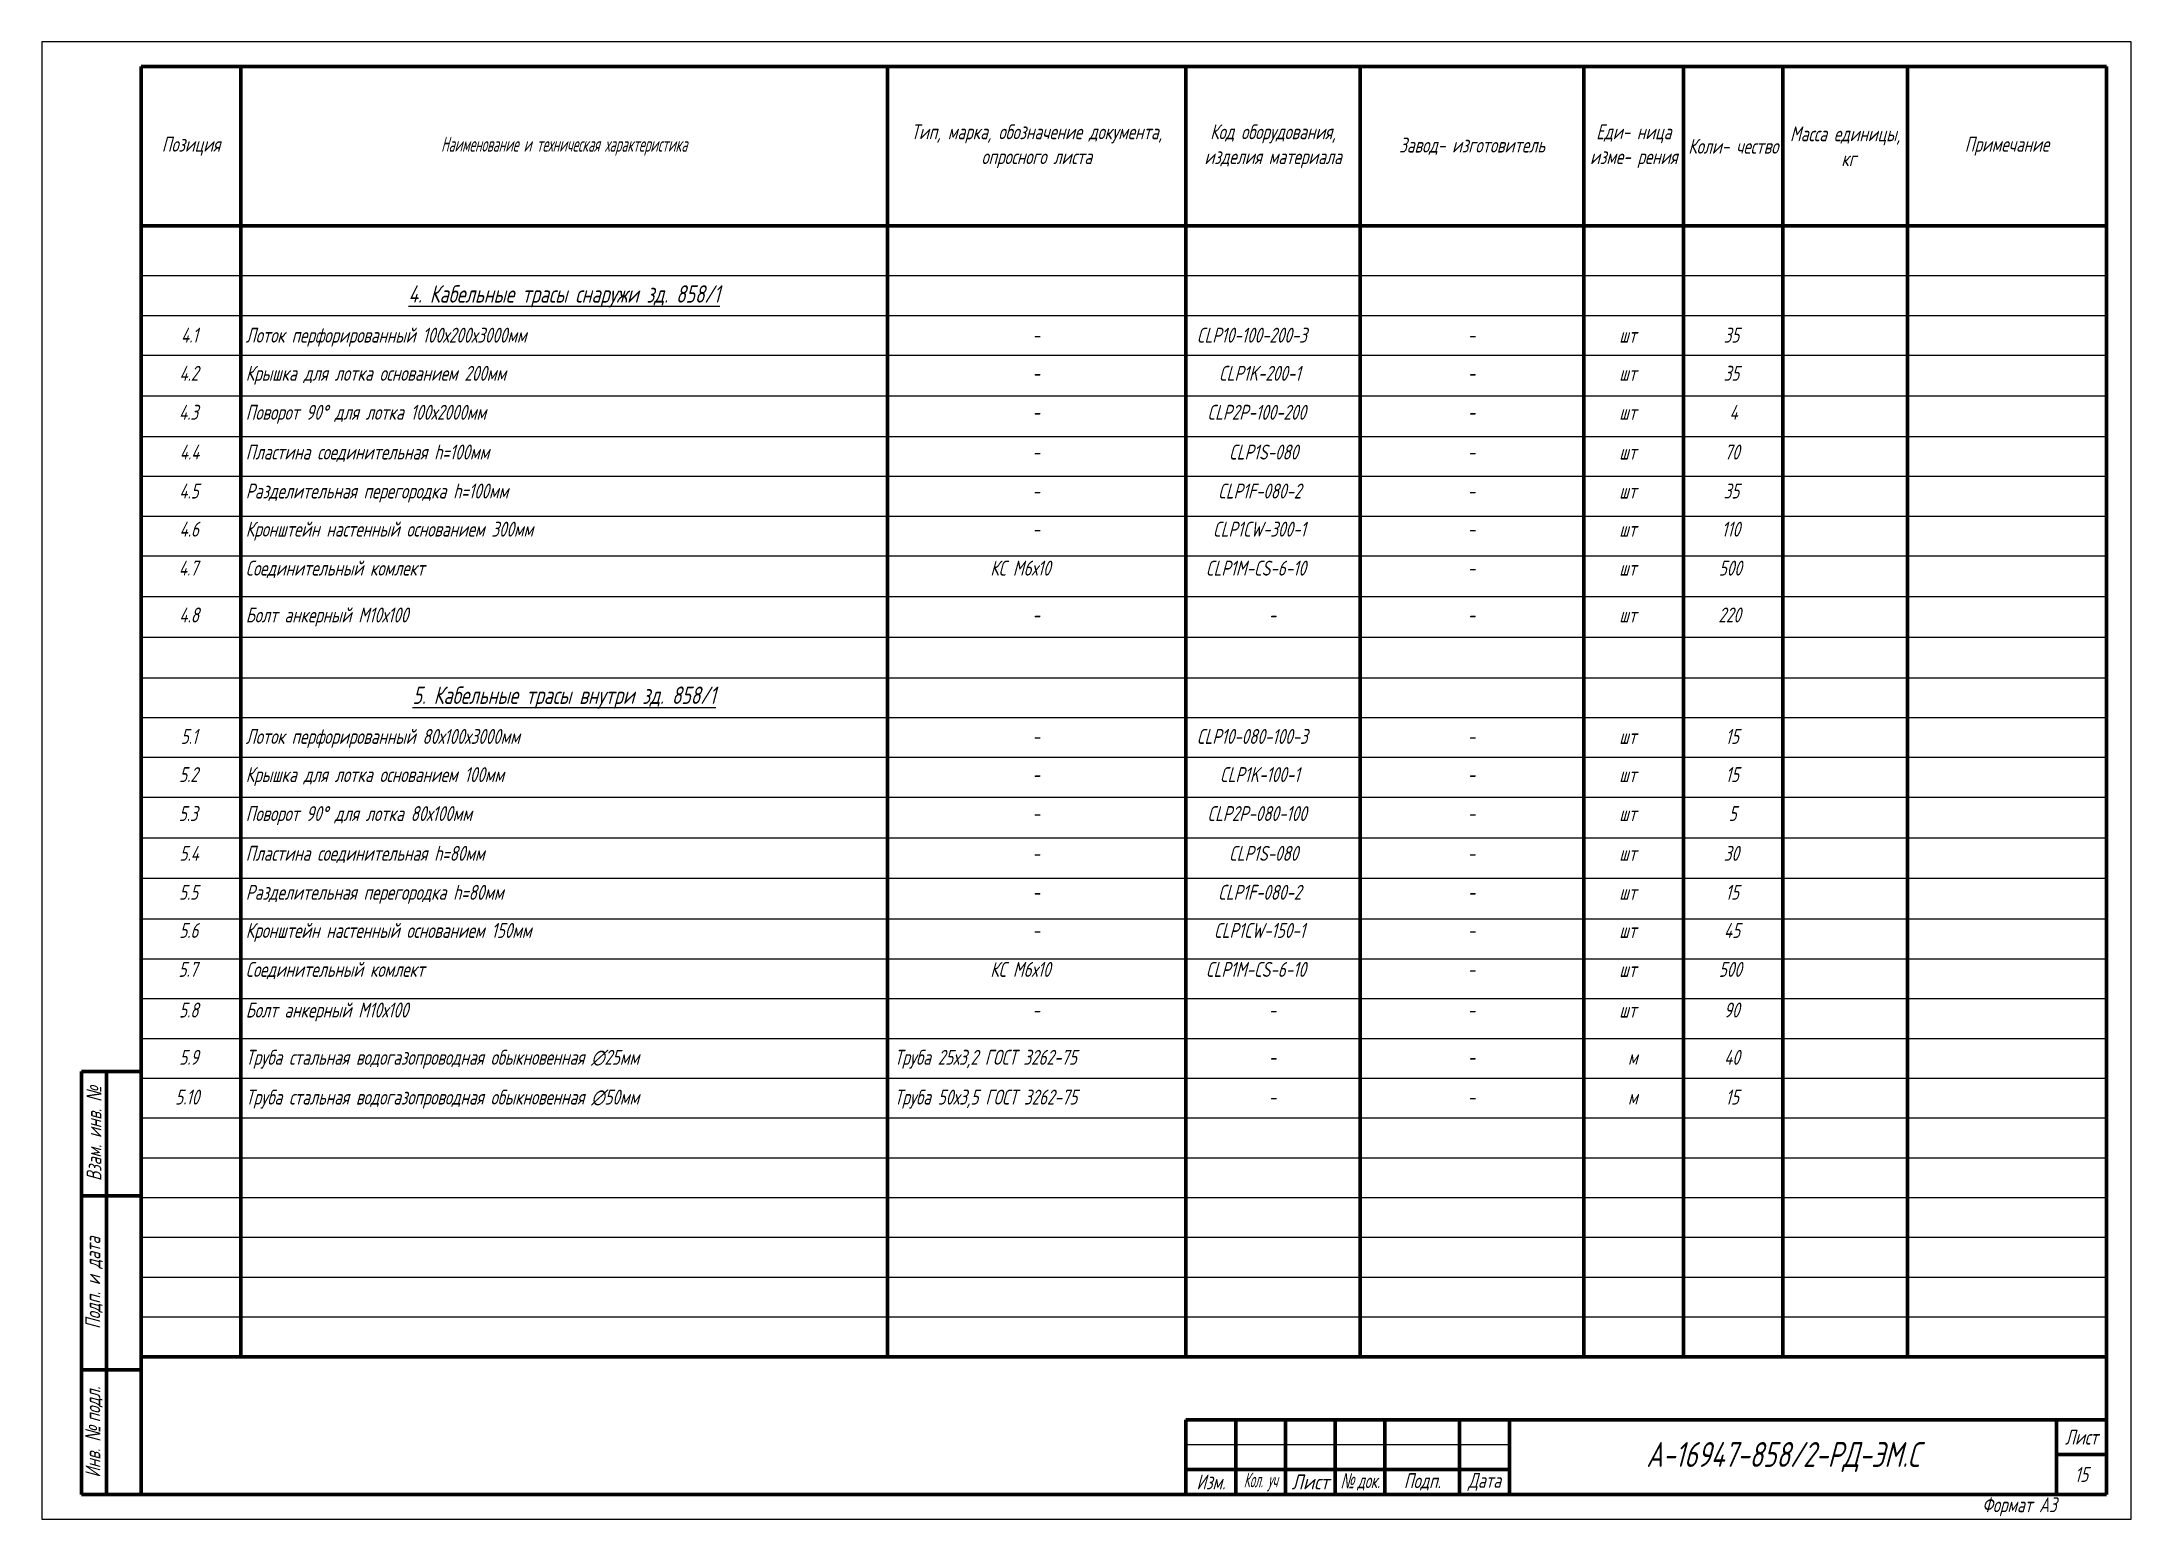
# Model space of a CAD drawing. Header units: millimetres. Extents: x -10490 to 5162, y -5053 to 76.
# Drawn here: x 3061.9 to 3481.9, y -814.1 to -517.1 of the extents above; entities that cross this region are included whole.
import ezdxf

# ---------------------------------------------------------------- set-up
doc = ezdxf.new("R2010")
doc.units = ezdxf.units.MM
for name, color, linetype, lineweight in [('Рамка толстая', 7, 'Continuous', 60), ('Рамка тонкая', 5, 'Continuous', 25), ('Спецификация', 9, 'Continuous', 25), ('Текст', 2, 'Continuous', 25), ('Штампы', 252, 'Continuous', 25)]:
    doc.layers.add(name, color=color, linetype=linetype, lineweight=lineweight)
doc.styles.add('SIMPLEX', font='simplex.shx', dxfattribs={"width": 0.7, "oblique": 15})

msp = doc.modelspace()

# ---------------------------------------------------------------- texts
at = {"layer": 'Спецификация', "color": 2, "attachment_point": 5, "style": 'SIMPLEX'}
for s, insert, char_height, width in [('{\\C2;Позиция}', (3091.89606, -538.14684), 3, 20), ('{\\Fgost|c204;\\Q15;\\C2;Наименование и техническая характеристика}', (3166.89606, -538.14684), 3, 130), ('{\\C2;Тип, марка, обозначение документа, опросного листа}', (3261.89606, -538.14684), 3, 60), ('{\\C2;Код оборудования, изделия материала}', (3309.39606, -538.14684), 3, 35), ('{\\C2;Завод- изготовитель}', (3349.39606, -538.14684), 3, 45), ('{\\C2;Еди- ница изме- рения}', (3381.89606, -538.14684), 3, 20), ('{\\C2;Коли- чество}', (3401.89606, -538.14684), 3, 20), ('{\\C2;Масса единицы,  кг}', (3424.39606, -538.14684), 3, 25), ('{\\C2;Примечание}', (3456.89606, -538.14684), 3, 40), ('{\\L4. Кабельные трасы снаружи зд. 858/1}', (3166.89606, -568.31351), 3.5, 126), ('{\\L5. Кабельные трасы внутри зд. 858/1}', (3166.89606, -648.98017), 3.5, 126)]:
    msp.add_mtext(s, dxfattribs=dict(at, insert=insert, char_height=char_height, width=width))
at = {"layer": 'Текст', "char_height": 3, "attachment_point": 1, "style": 'SIMPLEX'}
for s, width, heights, insert in [('\\pi7.9821;4.1', 20, [0], (3081.89606, -574.62476)), ('Лоток перфорированный 100х200х3000мм', 129, [0], (3102.89606, -574.62476)), ('\\pi2.1438;CLP10-100-200-3', 35, [0], (3291.89606, -574.62476)), ('\\pi8.0746;35', 20, [3.5], (3391.89606, -574.62476)), ('\\pi29.1;-', 60, [0], (3231.89606, -574.62476)), ('\\pi21.6;-', 45, [0], (3326.89606, -574.62476)), ('\\pi7.0965;шт', 20, [3.5], (3371.89606, -574.62476)), ('\\pi7.6586;4.2', 20, [0], (3081.89606, -582.29143)), ('Крышка для лотка основанием 200мм', 129, [0], (3102.89606, -582.29143)), ('\\pi6.5938;CLP1K-200-1', 35, [0], (3291.89606, -582.29143)), ('\\pi7.0965;шт', 20, [3.5], (3371.89606, -582.29143)), ('\\pi8.0746;35', 20, [3.5], (3391.89606, -582.29143)), ('\\pi29.1;-', 60, [0], (3231.89606, -582.29143)), ('\\pi21.6;-', 45, [0], (3326.89606, -582.29143)), ('\\pi7.5821;4.3', 20, [0], (3081.89606, -590.12476)), ('Поворот 90° для лотка 100х2000мм', 129, [0], (3102.89606, -590.12476)), ('\\pi29.1;-', 60, [0], (3231.89606, -590.12476)), ('\\pi4.2703;CLP2P-100-200', 35, [0], (3291.89606, -590.12476)), ('\\pi21.6;-', 45, [0], (3326.89606, -590.12476)), ('\\pi7.0965;шт', 20, [3.5], (3371.89606, -590.12476)), ('\\pi9.2321;4', 20, [3.5], (3391.89606, -590.12476)), ('\\pi7.7321;4.4', 20, [0], (3081.89606, -598.12476)), ('Пластина соединительная h=100мм', 129, [0], (3102.89606, -598.12476)), ('\\pi29.1;-', 60, [0], (3231.89606, -598.12476)), ('\\pi8.6203;CLP1S-080', 35, [0], (3291.89606, -598.12476)), ('\\pi21.6;-', 45, [0], (3326.89606, -598.12476)), ('\\pi7.0965;шт', 20, [3.5], (3371.89606, -598.12476)), ('\\pi8.2246;70', 20, [3.5], (3391.89606, -598.12476)), ('\\pi7.6321;4.5', 20, [0], (3081.89606, -605.9581)), ('Разделительная перегородка h=100мм', 129, [0], (3102.89606, -605.9581)), ('\\pi29.1;-', 60, [0], (3231.89606, -605.9581)), ('\\pi6.4203;CLP1F-080-2', 35, [0], (3291.89606, -605.9581)), ('\\pi21.6;-', 45, [0], (3326.89606, -605.9581)), ('\\pi7.0965;шт', 20, [3.5], (3371.89606, -605.9581)), ('\\pi8.0746;35', 20, [3.5], (3391.89606, -605.9581)), ('\\pi7.6895;4.6', 20, [0], (3081.89606, -613.62476)), ('Кронштейн настенный основанием 300мм', 129, [0], (3102.89606, -613.62476)), ('\\pi29.1;-', 60, [0], (3231.89606, -613.62476)), ('\\pi5.3938;CLP1CW-300-1', 35, [0], (3291.89606, -613.62476)), ('\\pi21.6;-', 45, [0], (3326.89606, -613.62476)), ('\\pi7.0965;шт', 20, [3.5], (3371.89606, -613.62476)), ('\\pi7.6746;110', 20, [3.5], (3391.89606, -613.62476)), ('\\pi7.5321;4.7', 20, [0], (3081.89606, -621.4581)), ('Соединительный комлект', 129, [0], (3102.89606, -621.4581)), ('\\pi20.666;КС М6х10', 60, [0], (3231.89606, -621.4581)), ('\\pi3.9703;CLP1M-CS-6-10', 35, [0], (3291.89606, -621.4581)), ('\\pi7.1012;500', 20, [3.5], (3391.89606, -621.4581)), ('\\pi21.6;-', 45, [0], (3326.89606, -621.4581)), ('\\pi7.0965;шт', 20, [3.5], (3371.89606, -621.4581)), ('\\pi7.6395;4.8', 20, [0], (3081.89606, -630.87058)), ('Болт анкерный М10х100', 129, [0], (3102.89606, -630.87058)), ('\\pi29.1;-', 60, [0], (3231.89606, -630.87058)), ('\\pi16.6;-', 35, [0], (3291.89606, -630.87058)), ('\\pi21.6;-', 45, [0], (3326.89606, -630.87058)), ('\\pi7.0965;шт', 20, [3.5], (3371.89606, -630.87058)), ('\\pi7.0246;220', 20, [3.5], (3391.89606, -630.87058)), ('\\pi7.9246;5.1', 20, [0], (3081.89606, -655.29143)), ('Лоток перфорированный 80х100х3000мм', 129, [0], (3102.89606, -655.29143)), ('\\pi29.1;-', 60, [0], (3231.89606, -655.29143)), ('\\pi2.1438;CLP10-080-100-3', 35, [0], (3291.89606, -655.29143)), ('\\pi21.6;-', 45, [0], (3326.89606, -655.29143)), ('\\pi7.0965;шт', 20, [3.5], (3371.89606, -655.29143)), ('\\pi8.4481;15', 20, [3.5], (3391.89606, -655.29143)), ('\\pi7.6012;5.2', 20, [0], (3081.89606, -662.9581)), ('Крышка для лотка основанием 100мм', 129, [0], (3102.89606, -662.9581)), ('\\pi6.7938;CLP1K-100-1', 35, [0], (3291.89606, -662.9581)), ('\\pi8.4481;15', 20, [3.5], (3391.89606, -662.9581)), ('\\pi29.1;-', 60, [0], (3231.89606, -662.9581)), ('\\pi21.6;-', 45, [0], (3326.89606, -662.9581)), ('\\pi7.0965;шт', 20, [3.5], (3371.89606, -662.9581)), ('\\pi7.5246;5.3', 20, [0], (3081.89606, -670.79143)), ('Поворот 90° для лотка 80х100мм', 129, [0], (3102.89606, -670.79143)), ('\\pi4.2703;CLP2P-080-100', 35, [0], (3291.89606, -670.79143)), ('\\pi7.0965;шт', 20, [3.5], (3371.89606, -670.79143)), ('\\pi9.0746;5', 20, [3.5], (3391.89606, -670.79143)), ('\\pi29.1;-', 60, [0], (3231.89606, -670.79143)), ('\\pi21.6;-', 45, [0], (3326.89606, -670.79143)), ('\\pi7.6746;5.4', 20, [0], (3081.89606, -678.79143)), ('Пластина соединительная h=80мм', 129, [0], (3102.89606, -678.79143)), ('\\pi8.6203;CLP1S-080', 35, [0], (3291.89606, -678.79143)), ('\\pi7.0965;шт', 20, [3.5], (3371.89606, -678.79143)), ('\\pi8.1012;30', 20, [3.5], (3391.89606, -678.79143)), ('\\pi29.1;-', 60, [0], (3231.89606, -678.79143)), ('\\pi21.6;-', 45, [0], (3326.89606, -678.79143)), ('\\pi7.5746;5.5', 20, [0], (3081.89606, -686.62476)), ('Разделительная перегородка h=80мм', 129, [0], (3102.89606, -686.62476)), ('\\pi29.1;-', 60, [0], (3231.89606, -686.62476)), ('\\pi6.4203;CLP1F-080-2', 35, [0], (3291.89606, -686.62476)), ('\\pi21.6;-', 45, [0], (3326.89606, -686.62476)), ('\\pi7.0965;шт', 20, [3.5], (3371.89606, -686.62476)), ('\\pi8.4481;15', 20, [3.5], (3391.89606, -686.62476)), ('\\pi7.6321;5.6', 20, [0], (3081.89606, -694.29143)), ('Кронштейн настенный основанием 150мм', 129, [0], (3102.89606, -694.29143)), ('\\pi29.1;-', 60, [0], (3231.89606, -694.29143)), ('\\pi5.5938;CLP1CW-150-1', 35, [0], (3291.89606, -694.29143)), ('\\pi21.6;-', 45, [0], (3326.89606, -694.29143)), ('\\pi7.0965;шт', 20, [3.5], (3371.89606, -694.29143)), ('\\pi8.1321;45', 20, [3.5], (3391.89606, -694.29143)), ('\\pi7.4746;5.7', 20, [0], (3081.89606, -702.12476)), ('Соединительный комлект', 129, [0], (3102.89606, -702.12476)), ('\\pi20.666;КС М6х10', 60, [0], (3231.89606, -702.12476)), ('\\pi3.9703;CLP1M-CS-6-10', 35, [0], (3291.89606, -702.12476)), ('\\pi21.6;-', 45, [0], (3326.89606, -702.12476)), ('\\pi7.0965;шт', 20, [3.5], (3371.89606, -702.12476)), ('\\pi7.1012;500', 20, [3.5], (3391.89606, -702.12476)), ('\\pi7.5821;5.8', 20, [0], (3081.89606, -710.29143)), ('Болт анкерный М10х100', 129, [0], (3102.89606, -710.29143)), ('\\pi29.1;-', 60, [0], (3231.89606, -710.29143)), ('\\pi16.6;-', 35, [0], (3291.89606, -710.29143)), ('\\pi21.6;-', 45, [0], (3326.89606, -710.29143)), ('\\pi7.0965;шт', 20, [3.5], (3371.89606, -710.29143)), ('\\pi8.1321;90', 20, [3.5], (3391.89606, -710.29143)), ('\\pi7.6321;5.9', 20, [0], (3081.89606, -719.79143)), ('Труба стальная водогазопроводная обыкновенная ∅25мм', 129, [0], (3102.89606, -719.79143)), ('\\pi1.3875;Труба 25х3,2 ГОСТ 3262-75', 60, [0], (3231.89606, -719.79143)), ('\\pi16.6;-', 35, [0], (3291.89606, -719.79143)), ('\\pi21.6;-', 45, [0], (3326.89606, -719.79143)), ('\\pi8.8437;м', 20, [3.5], (3371.89606, -719.79143)), ('\\pi8.1586;40', 20, [3.5], (3391.89606, -719.79143)), ('\\pi6.8012;5.10', 20, [0], (3081.89606, -727.79143)), ('Труба стальная водогазопроводная обыкновенная ∅50мм', 129, [0], (3102.89606, -727.79143)), ('\\pi1.3875;Труба 50х3,5 ГОСТ 3262-75', 60, [0], (3231.89606, -727.79143)), ('\\pi16.6;-', 35, [0], (3291.89606, -727.79143)), ('\\pi21.6;-', 45, [0], (3326.89606, -727.79143)), ('\\pi8.8437;м', 20, [3.5], (3371.89606, -727.79143)), ('\\pi8.4481;15', 20, [3.5], (3391.89606, -727.79143))]:
    msp.add_mtext_dynamic_manual_height_columns(s, width=width, gutter_width=12.5, heights=heights, dxfattribs=dict(at, insert=insert))
at = {"layer": 'Штампы', "color": 2, "char_height": 3, "attachment_point": 5, "rotation": 90, "style": 'SIMPLEX'}
for s, insert, width in [('Взам. инв. {\\fArial|b0|i0|c204|p34;№}', (3072.39606, -736.64684), 25), ('Подп. и дата', (3072.39606, -766.64684), 35), ('Инв. {\\fArial|b0|i0|c204|p34;№ }подл.', (3072.39606, -796.64684), 25)]:
    msp.add_mtext(s, dxfattribs=dict(at, insert=insert, width=width))
at = {"layer": 'Штампы', "color": 2, "style": 'SIMPLEX'}
for s, insert, char_height, width, attachment_point in [('{\\W0.7;Лист}', (3471.89606, -797.64684), 3, 10, 5), ('А-16947-858/2-РД-ЭМ.С', (3411.89606, -801.64684), 5, 110, 5), ('Изм.', (3296.89606, -806.64684), 3, 10, 5), ('{\\W0.5;Кол. уч}', (3306.89606, -806.64684), 3, 10, 5), ('{\\W0.8;Лист}', (3316.89606, -806.64684), 3, 10, 5), ('{\\fArial|b0|i0|c204|p34;\\W0.6;№ \\Fsimplex|c204;док.}', (3326.89606, -806.64684), 3, 10, 5), ('Подп.', (3339.39606, -806.64684), 3, 15, 5), ('{\\W0.7;Дата}', (3351.89606, -806.64684), 3, 10, 5), ('15', (3471.89606, -805.14684), 3, 10, 5), ('Формат А3', (3466.89606, -811.64684), 3, 165, 6)]:
    msp.add_mtext(s, dxfattribs=dict(at, insert=insert, char_height=char_height, width=width, attachment_point=attachment_point))

# ---------------------------------------------------------------- blocks, each defined once
blk = doc.blocks.new('A$C64336E77')
at = {"layer": 'Рамка толстая'}
for p, q in [((20, 5), (20, 292)), ((20, 292), (415, 292)), ((415, 292), (415, 5)), ((20, 5), (415, 5))]:
    blk.add_line(p, q, dxfattribs=at)
at = {"layer": 'Рамка тонкая'}
for p, q in [((0, 297), (0, 0)), ((420, 297), (0, 297)), ((420, 0), (420, 297)), ((0, 0), (420, 0))]:
    blk.add_line(p, q, dxfattribs=at)

# ---------------------------------------------------------------- linework, layer by layer
at = {"layer": 'Спецификация', "lineweight": 60}
for p, q in [((3081.89606, -522.14684), (3476.89606, -522.14684)), ((3081.89606, -522.14684), (3081.89606, -781.48017)), ((3101.89606, -522.14684), (3101.89606, -781.48017)), ((3231.89606, -522.14684), (3231.89606, -781.48017)), ((3291.89606, -522.14684), (3291.89606, -781.48017)), ((3326.89606, -522.14684), (3326.89606, -781.48017)), ((3371.89606, -522.14684), (3371.89606, -781.48017)), ((3391.89606, -522.14684), (3391.89606, -781.48017)), ((3411.89606, -522.14684), (3411.89606, -781.48017)), ((3436.89606, -522.14684), (3436.89606, -781.48017)), ((3476.89606, -522.14684), (3476.89606, -781.48017)), ((3081.89606, -554.14684), (3476.89606, -554.14684)), ((3081.89606, -781.48017), (3476.89606, -781.48017))]:
    msp.add_line(p, q, dxfattribs=at)
at = {"layer": 'Спецификация', "color": 5}
for p, q in [((3081.89606, -564.14684), (3476.89606, -564.14684)), ((3081.89606, -572.14684), (3476.89606, -572.14684)), ((3081.89606, -580.14684), (3476.89606, -580.14684)), ((3081.89606, -588.31351), (3476.89606, -588.31351)), ((3081.89606, -596.48017), (3476.89606, -596.48017)), ((3081.89606, -604.48017), (3476.89606, -604.48017)), ((3081.89606, -612.48017), (3476.89606, -612.48017)), ((3081.89606, -620.48017), (3476.89606, -620.48017)), ((3081.89606, -628.64684), (3476.89606, -628.64684)), ((3081.89606, -636.81351), (3476.89606, -636.81351)), ((3081.89606, -644.98017), (3476.89606, -644.98017)), ((3081.89606, -652.98017), (3476.89606, -652.98017)), ((3081.89606, -660.98017), (3476.89606, -660.98017)), ((3081.89606, -668.98017), (3476.89606, -668.98017)), ((3081.89606, -677.14684), (3476.89606, -677.14684)), ((3081.89606, -685.31351), (3476.89606, -685.31351)), ((3081.89606, -693.48017), (3476.89606, -693.48017)), ((3081.89606, -701.48017), (3476.89606, -701.48017)), ((3081.89606, -709.48017), (3476.89606, -709.48017)), ((3081.89606, -717.48017), (3476.89606, -717.48017)), ((3081.89606, -725.48017), (3476.89606, -725.48017)), ((3081.89606, -733.48017), (3476.89606, -733.48017)), ((3081.89606, -741.48017), (3476.89606, -741.48017)), ((3081.89606, -749.48017), (3476.89606, -749.48017)), ((3081.89606, -757.48017), (3476.89606, -757.48017)), ((3081.89606, -765.48017), (3476.89606, -765.48017)), ((3081.89606, -773.48017), (3476.89606, -773.48017))]:
    msp.add_line(p, q, dxfattribs=at)
at = {"layer": 'Штампы', "lineweight": 60}
for p, q in [((3069.89606, -809.14684), (3069.89606, -724.14684)), ((3069.89606, -724.14684), (3081.89606, -724.14684)), ((3074.89606, -809.14684), (3074.89606, -724.14684)), ((3081.89606, -809.14684), (3081.89606, -724.14684)), ((3069.89606, -749.14684), (3081.89606, -749.14684)), ((3069.89606, -784.14684), (3081.89606, -784.14684)), ((3291.89606, -794.14684), (3476.89606, -794.14684)), ((3291.89606, -794.14684), (3291.89606, -809.14684)), ((3301.89606, -794.14684), (3301.89606, -809.14684)), ((3311.89606, -794.14684), (3311.89606, -809.14684)), ((3321.89606, -794.14684), (3321.89606, -809.14684)), ((3331.89606, -794.14684), (3331.89606, -809.14684)), ((3346.89606, -794.14684), (3346.89606, -809.14684)), ((3356.89606, -794.14684), (3356.89606, -809.14684)), ((3466.89606, -794.14684), (3466.89606, -809.14684)), ((3476.89606, -794.14684), (3476.89606, -809.14684)), ((3466.89606, -801.14684), (3476.89606, -801.14684)), ((3291.89606, -804.14684), (3356.89606, -804.14684)), ((3069.89606, -809.14684), (3081.89606, -809.14684)), ((3291.89606, -809.14684), (3476.89606, -809.14684))]:
    msp.add_line(p, q, dxfattribs=at)
at = {"layer": 'Штампы', "color": 5, "lineweight": 25}
msp.add_line((3291.89606, -799.14684), (3356.89606, -799.14684), dxfattribs=at)
at = {"layer": 'Штампы', "color": 8, "lineweight": 0}
msp.add_line((3291.89606, -814.14684), (3476.89606, -814.14684), dxfattribs=at)

# ---------------------------------------------------------------- block references
msp.add_blockref('A$C64336E77', (3061.89608, -814.14683))

msp.set_redraw_order([(e.dxf.handle, doc.entitydb.next_handle()) for e in msp.query("TEXT MTEXT ATTDEF DIMENSION ARC_DIMENSION")])  # texts and dimensions are drawn at this point

doc.saveas('drawing.dxf')
